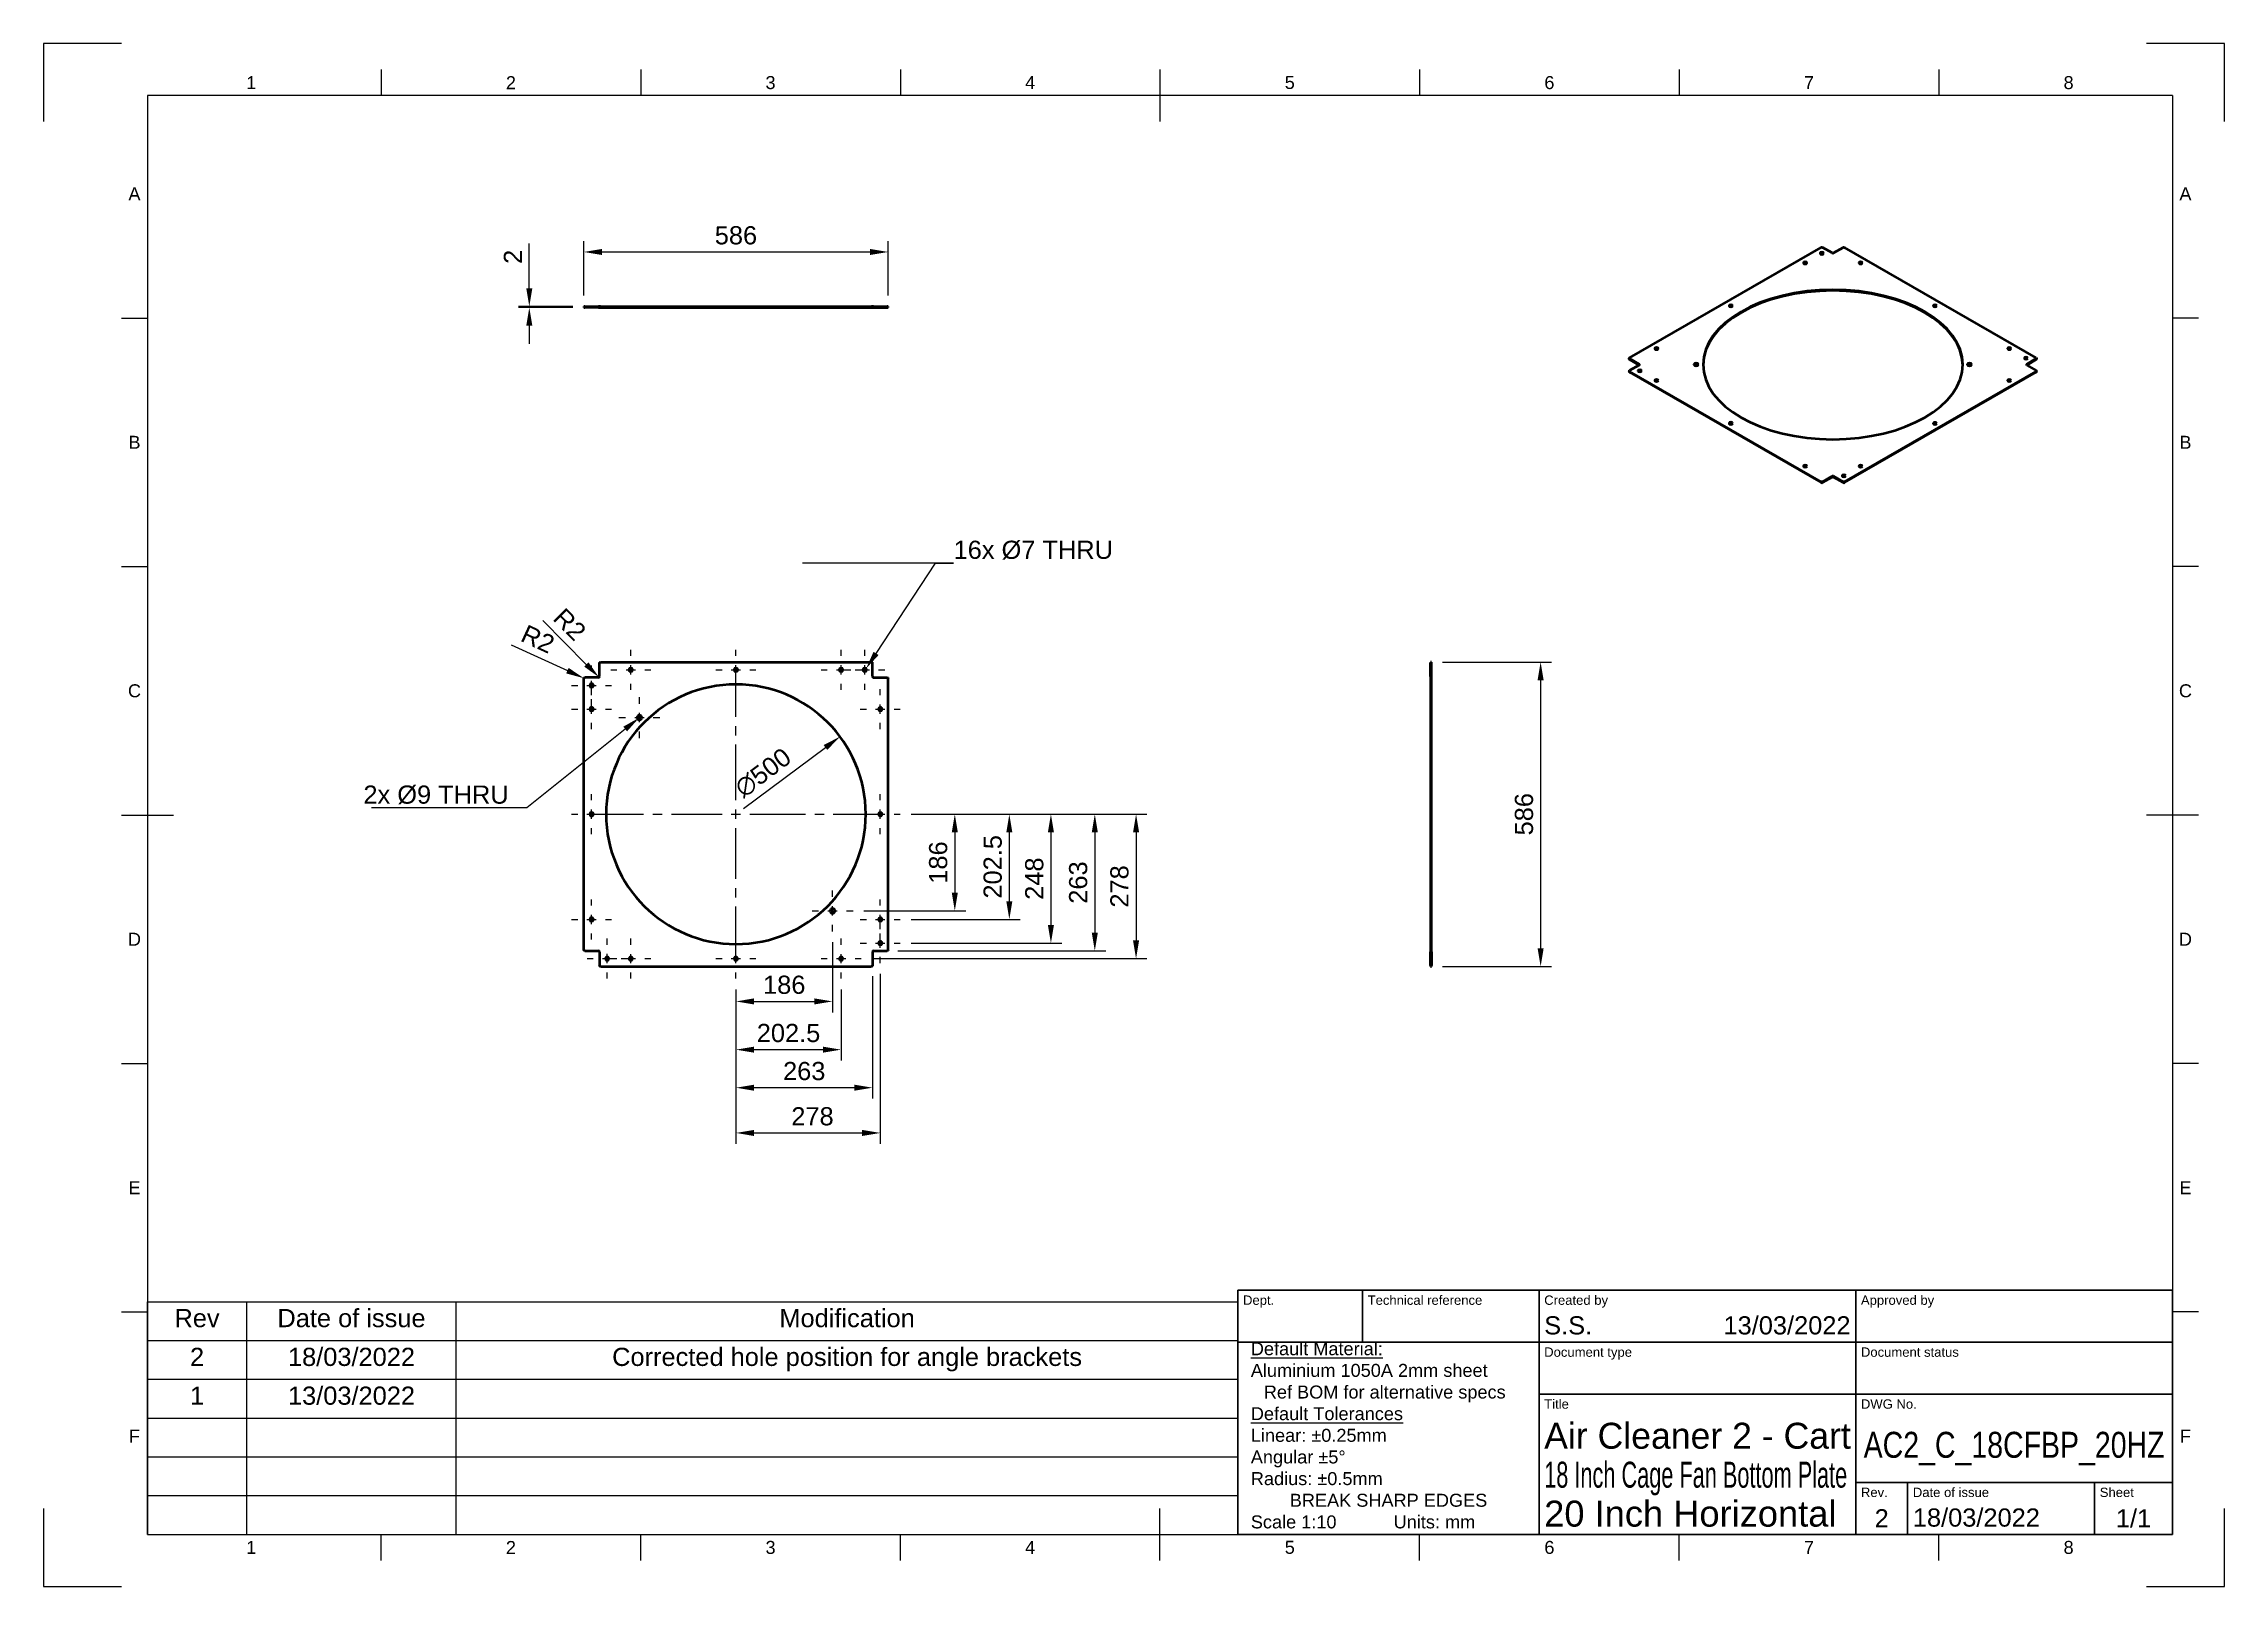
# Model space of a CAD drawing. Header units: millimetres. Extents: x 0 to 420, y 0 to 297.
import ezdxf
from ezdxf import colors
from ezdxf.entities.mleader import LeaderData, LeaderLine
from ezdxf.enums import TextEntityAlignment as Align
from ezdxf.math import Vec2, Vec3

# ---------------------------------------------------------------- set-up
doc = ezdxf.new("R2010")
doc.units = ezdxf.units.MM
doc.header["$LTSCALE"] = 0.75
doc.linetypes.add('CENTER2', pattern=[28.575, 19.05, -3.175, 3.175, -3.175])
for name, color, linetype, lineweight in [('Annotations', 7, 'Continuous', 25), ('BOM', 7, 'Continuous', 25), ('Border', 7, 'Continuous', 25), ('Center Lines', 7, 'CENTER2', 25), ('Dimensions', 7, 'Continuous', 25), ('TitleBlock', 7, 'Continuous', 35), ('Visible', 7, 'Continuous', 50), ('Visible Narrow', 7, 'Continuous', 25)]:
    doc.layers.add(name, color=color, linetype=linetype, lineweight=lineweight)
doc.styles.add('FusionTitle', font='arial.ttf')
doc.styles.get("Standard").update_dxf_attribs({"font": 'arial.ttf'})
doc.dimstyles.new('ISO-25', dxfattribs={"dimtxt": 3.5, "dimasz": 3.5, "dimexe": 2.1, "dimexo": 2.1, "dimgap": 1.4, "dimtad": 1, "dimzin": 12, "dimdsep": 46, "dimtxsty": 'Standard', "dimcen": 0, "dimclrd": 256, "dimclre": 256, "dimclrt": 256, "dimazin": 3, "dimtp": 0.1, "dimtm": 0.1, "dimtfac": 0.714286, "dimtmove": 0, "dimatfit": 3, "dimfxl": 1, "dimtzin": 12, "dimarcsym": 0})

msp = doc.modelspace()

# ---------------------------------------------------------------- texts
at = {"layer": 'Annotations', "insert": (230, 47), "char_height": 2.5, "attachment_point": 1}
msp.add_mtext_dynamic_manual_height_columns('\\pi-2.5,l5;{\\LDefault Material: ^J}Aluminium 1050A 2mm sheet\\P\\pi2.5,l2.5;Ref BOM for alternative specs\\P\\pi-2.5,l5;{\\LDefault Tolerances^J}Linear: ±0.25mm ^JAngular ±5° ^JRadius: ±0.5mm\\P\\pi0,l0;^IBREAK SHARP EDGES\\P\\pl2.5;Scale 1:10^I^IUnits: mm', width=58, gutter_width=17.5, heights=[0], dxfattribs=at)

# ---------------------------------------------------------------- blocks, each defined once
blk = doc.blocks.new('ISO_A3_SHEET')
at = {"layer": 'Border'}
for p, q in [((65, 292), (65, 287)), ((115, 292), (115, 287)), ((165, 292), (165, 287)), ((215, 292), (215, 282)), ((265, 292), (265, 287)), ((315, 292), (315, 287)), ((365, 292), (365, 287)), ((410, 287), (20, 287)), ((20, 287), (20, 10)), ((410, 287), (410, 10)), ((15, 244.16666), (20, 244.16666)), ((415, 244.16666), (410, 244.16666)), ((15, 196.33333), (20, 196.33333)), ((415, 196.33333), (410, 196.33333)), ((15, 148.5), (25, 148.5)), ((415, 148.5), (405, 148.5)), ((15, 100.66667), (20, 100.66667)), ((415, 100.66667), (410, 100.66667)), ((15, 52.83334), (20, 52.83334)), ((415, 52.83334), (410, 52.83334)), ((215, 5), (215, 15)), ((20, 10), (410, 10)), ((65, 5), (65, 10)), ((115, 5), (115, 10)), ((165, 5), (165, 10)), ((265, 5), (265, 10)), ((315, 5), (315, 10)), ((365, 5), (365, 10))]:
    blk.add_line(p, q, dxfattribs=at)
at = {"layer": 'Defpoints'}
for p, q in [((15, 297), (0, 297)), ((0, 297), (0, 282)), ((420, 297), (405, 297)), ((420, 282), (420, 297)), ((0, 15), (0, 0)), ((420, 0), (420, 15)), ((0, 0), (15, 0)), ((405, 0), (420, 0))]:
    blk.add_line(p, q, dxfattribs=at)
at = {"layer": 'Border', "style": 'FusionTitle'}
for s, p in [('1', (40, 289.5)), ('2', (90, 289.5)), ('3', (140, 289.5)), ('4', (190, 289.5)), ('5', (240, 289.5)), ('6', (290, 289.5)), ('7', (340, 289.5)), ('8', (390, 289.5)), ('A', (17.5, 268.08333)), ('A', (412.5, 268.08333)), ('B', (17.5, 220.25)), ('B', (412.5, 220.25)), ('C', (17.5, 172.41667)), ('C', (412.5, 172.41667)), ('D', (17.5, 124.58334)), ('D', (412.5, 124.58334)), ('E', (17.5, 76.75001)), ('E', (412.5, 76.75001)), ('F', (17.5, 28.91668)), ('F', (412.5, 28.91668)), ('1', (40, 7.5)), ('2', (90, 7.5)), ('3', (140, 7.5)), ('4', (190, 7.5)), ('5', (240, 7.5)), ('6', (290, 7.5)), ('7', (340, 7.5)), ('8', (390, 7.5))]:
    blk.add_text(s, height=2.5, dxfattribs=at).set_placement(p, align=Align.MIDDLE)
blk = doc.blocks.new('ISO_TITLEBLOCK')
at = {"layer": 'TitleBlock'}
for p, q in [((0, 47), (-180, 47)), ((-180, 47), (-180, 0)), ((-156, 37), (-156, 47)), ((-122, 0), (-122, 47)), ((-61, 0), (-61, 47)), ((0, 0), (0, 47)), ((-180, 37), (0, 37)), ((-122, 27), (0, 27)), ((-61, 10), (0, 10)), ((-51, 0), (-51, 10)), ((-15, 0), (-15, 10)), ((-180, 0), (0, 0))]:
    blk.add_line(p, q, dxfattribs=at)
at = {"layer": 'TitleBlock', "style": 'FusionTitle'}
for s, p in [('Dept.', (-179, 46)), ('Technical reference', (-155, 46)), ('Created by', (-121, 46)), ('Approved by', (-60, 46)), ('Document type', (-121, 36)), ('Document status', (-60, 36)), ('Title', (-121, 26)), ('DWG No.', (-60, 26)), ('Rev.', (-60, 9)), ('Date of issue', (-50, 9)), ('Sheet', (-14, 9))]:
    blk.add_text(s, height=1.8, dxfattribs=at).set_placement(p, align=Align.TOP_LEFT)
for tag, height, p in [('DEPT', 3.5, (-179, 42)), ('TECHNICAL_REFERENCE', 3.5, (-155, 42)), ('CREATED_BY', 3.5, (-121, 42)), ('APPROVED_BY', 3.5, (-60, 42)), ('DOCUMENT_TYPE', 3.5, (-121, 32)), ('DOCUMENT_STATUS', 3.5, (-60, 32)), ('TITLE_1', 5, (-121, 21.5)), ('TITLE_2', 5, (-121, 14)), ('TITLE_3', 5, (-121, 6.5)), ('DATE_OF_ISSUE', 3.5, (-50, 5))]:
    blk.add_attdef(tag, text='', height=height, dxfattribs=at).set_placement(p, align=Align.TOP_LEFT)
for tag, p in [('CREATED_DATE', (-62, 42)), ('APPROVED_DATE', (-0.99, 42))]:
    blk.add_attdef(tag, text='', height=3.5, dxfattribs=at).set_placement(p, align=Align.TOP_RIGHT)
for tag, height, p in [('DRAWING_NUMBER', 5, (-30.5, 19.75)), ('REV', 3.5, (-56, 4.85)), ('SHEET', 3.5, (-7.5, 4.85))]:
    blk.add_attdef(tag, text='', height=height, dxfattribs=at).set_placement(p, align=Align.TOP_CENTER)
blk = doc.blocks.new('*D42')
at = {"layer": 'Defpoints', "color": 0, "transparency": 16777216}
for p in [(153.382136, 163.587966), (113.293736, 133.706196)]:
    blk.add_point(p, dxfattribs=at)
at = {"layer": 'Dimensions', "lineweight": -2, "transparency": 16777216}
blk.add_line((134.780559, 149.722407), (150.575948, 161.496242), dxfattribs=at)
at = {"layer": 'Dimensions', "transparency": 16777216}
blk.add_solid([(150.227327, 161.96394), (150.924569, 161.028544), (153.382136, 163.587966)], dxfattribs=at)
at = {"layer": 'Dimensions', "transparency": 16777216, "insert": (138.561655, 156.637884), "char_height": 3.5, "attachment_point": 5, "rotation": 36.70071438}
blk.add_mtext('∅500', dxfattribs=at)
blk = doc.blocks.new('*U8')
at = {"layer": 'Center Lines', "color": 0, "ltscale": 0.75, "transparency": 16777216}
for p, q in [((0, 2.678906), (0, 28.5)), ((-28.5, 0), (-2.678906, 0)), ((2.678906, 0), (28.5, 0)), ((0, -28.5), (0, -2.678906))]:
    blk.add_line(p, q, dxfattribs=at)
at = {"layer": 'Center Lines', "color": 0, "linetype": 'Continuous', "ltscale": 0.75, "transparency": 16777216}
for p, q in [((-0.892969, 0), (0.892969, 0)), ((0, -0.892969), (0, 0.892969))]:
    blk.add_line(p, q, dxfattribs=at)
blk = doc.blocks.new('*U9')
at = {"layer": 'Center Lines', "color": 0, "ltscale": 0.75, "transparency": 16777216}
for p, q in [((-3.85, 0), (-2.678906, 0)), ((0, 2.678906), (0, 3.85)), ((2.678906, 0), (3.85, 0)), ((0, -3.85), (0, -2.678906))]:
    blk.add_line(p, q, dxfattribs=at)
at = {"layer": 'Center Lines', "color": 0, "linetype": 'Continuous', "ltscale": 0.75, "transparency": 16777216}
for p, q in [((-0.892969, 0), (0.892969, 0)), ((0, -0.892969), (0, 0.892969))]:
    blk.add_line(p, q, dxfattribs=at)
blk = doc.blocks.new('*U10')
at = {"layer": 'Center Lines', "color": 0, "ltscale": 0.75, "transparency": 16777216}
for p, q in [((-3.85, 0), (-2.678906, 0)), ((0, 2.678906), (0, 3.85)), ((2.678906, 0), (3.85, 0)), ((0, -3.85), (0, -2.678906))]:
    blk.add_line(p, q, dxfattribs=at)
at = {"layer": 'Center Lines', "color": 0, "linetype": 'Continuous', "ltscale": 0.75, "transparency": 16777216}
for p, q in [((-0.892969, 0), (0.892969, 0)), ((0, -0.892969), (0, 0.892969))]:
    blk.add_line(p, q, dxfattribs=at)
blk = doc.blocks.new('*U11')
at = {"layer": 'Center Lines', "color": 0, "ltscale": 0.75, "transparency": 16777216}
for p, q in [((-3.85, 0), (-2.678906, 0)), ((0, 2.678906), (0, 3.85)), ((2.678906, 0), (3.85, 0)), ((0, -3.85), (0, -2.678906))]:
    blk.add_line(p, q, dxfattribs=at)
at = {"layer": 'Center Lines', "color": 0, "linetype": 'Continuous', "ltscale": 0.75, "transparency": 16777216}
for p, q in [((-0.892969, 0), (0.892969, 0)), ((0, -0.892969), (0, 0.892969))]:
    blk.add_line(p, q, dxfattribs=at)
blk = doc.blocks.new('*U12')
at = {"layer": 'Center Lines', "color": 0, "ltscale": 0.75, "transparency": 16777216}
for p, q in [((-3.85, 0), (-2.678906, 0)), ((0, 2.678906), (0, 3.85)), ((2.678906, 0), (3.85, 0)), ((0, -3.85), (0, -2.678906))]:
    blk.add_line(p, q, dxfattribs=at)
at = {"layer": 'Center Lines', "color": 0, "linetype": 'Continuous', "ltscale": 0.75, "transparency": 16777216}
for p, q in [((-0.892969, 0), (0.892969, 0)), ((0, -0.892969), (0, 0.892969))]:
    blk.add_line(p, q, dxfattribs=at)
blk = doc.blocks.new('*U13')
at = {"layer": 'Center Lines', "color": 0, "ltscale": 0.75, "transparency": 16777216}
for p, q in [((-3.85, 0), (-2.678906, 0)), ((0, 2.678906), (0, 3.85)), ((2.678906, 0), (3.85, 0)), ((0, -3.85), (0, -2.678906))]:
    blk.add_line(p, q, dxfattribs=at)
at = {"layer": 'Center Lines', "color": 0, "linetype": 'Continuous', "ltscale": 0.75, "transparency": 16777216}
for p, q in [((-0.892969, 0), (0.892969, 0)), ((0, -0.892969), (0, 0.892969))]:
    blk.add_line(p, q, dxfattribs=at)
blk = doc.blocks.new('*U14')
at = {"layer": 'Center Lines', "color": 0, "ltscale": 0.75, "transparency": 16777216}
for p, q in [((-3.85, 0), (-2.678906, 0)), ((0, 2.678906), (0, 3.85)), ((2.678906, 0), (3.85, 0)), ((0, -3.85), (0, -2.678906))]:
    blk.add_line(p, q, dxfattribs=at)
at = {"layer": 'Center Lines', "color": 0, "linetype": 'Continuous', "ltscale": 0.75, "transparency": 16777216}
for p, q in [((-0.892969, 0), (0.892969, 0)), ((0, -0.892969), (0, 0.892969))]:
    blk.add_line(p, q, dxfattribs=at)
blk = doc.blocks.new('*U15')
at = {"layer": 'Center Lines', "color": 0, "ltscale": 0.75, "transparency": 16777216}
for p, q in [((-3.85, 0), (-2.678906, 0)), ((0, 2.678906), (0, 3.85)), ((2.678906, 0), (3.85, 0)), ((0, -3.85), (0, -2.678906))]:
    blk.add_line(p, q, dxfattribs=at)
at = {"layer": 'Center Lines', "color": 0, "linetype": 'Continuous', "ltscale": 0.75, "transparency": 16777216}
for p, q in [((-0.892969, 0), (0.892969, 0)), ((0, -0.892969), (0, 0.892969))]:
    blk.add_line(p, q, dxfattribs=at)
blk = doc.blocks.new('*U16')
at = {"layer": 'Center Lines', "color": 0, "ltscale": 0.75, "transparency": 16777216}
for p, q in [((-3.85, 0), (-2.678906, 0)), ((0, 2.678906), (0, 3.85)), ((2.678906, 0), (3.85, 0)), ((0, -3.85), (0, -2.678906))]:
    blk.add_line(p, q, dxfattribs=at)
at = {"layer": 'Center Lines', "color": 0, "linetype": 'Continuous', "ltscale": 0.75, "transparency": 16777216}
for p, q in [((-0.892969, 0), (0.892969, 0)), ((0, -0.892969), (0, 0.892969))]:
    blk.add_line(p, q, dxfattribs=at)
blk = doc.blocks.new('*U17')
at = {"layer": 'Center Lines', "color": 0, "ltscale": 0.75, "transparency": 16777216}
for p, q in [((-3.85, 0), (-2.678906, 0)), ((0, 2.678906), (0, 3.85)), ((2.678906, 0), (3.85, 0)), ((0, -3.85), (0, -2.678906))]:
    blk.add_line(p, q, dxfattribs=at)
at = {"layer": 'Center Lines', "color": 0, "linetype": 'Continuous', "ltscale": 0.75, "transparency": 16777216}
for p, q in [((-0.892969, 0), (0.892969, 0)), ((0, -0.892969), (0, 0.892969))]:
    blk.add_line(p, q, dxfattribs=at)
blk = doc.blocks.new('*U18')
at = {"layer": 'Center Lines', "color": 0, "ltscale": 0.75, "transparency": 16777216}
for p, q in [((-3.849992, 0), (-2.678906, 0)), ((0, 2.678906), (0, 3.849992)), ((2.678906, 0), (3.849992, 0)), ((0, -3.849992), (0, -2.678906))]:
    blk.add_line(p, q, dxfattribs=at)
at = {"layer": 'Center Lines', "color": 0, "linetype": 'Continuous', "ltscale": 0.75, "transparency": 16777216}
for p, q in [((-0.892969, 0), (0.892969, 0)), ((0, -0.892969), (0, 0.892969))]:
    blk.add_line(p, q, dxfattribs=at)
blk = doc.blocks.new('*U19')
at = {"layer": 'Center Lines', "color": 0, "ltscale": 0.75, "transparency": 16777216}
for p, q in [((-3.85, 0), (-2.678906, 0)), ((0, 2.678906), (0, 3.85)), ((2.678906, 0), (3.85, 0)), ((0, -3.85), (0, -2.678906))]:
    blk.add_line(p, q, dxfattribs=at)
at = {"layer": 'Center Lines', "color": 0, "linetype": 'Continuous', "ltscale": 0.75, "transparency": 16777216}
for p, q in [((-0.892969, 0), (0.892969, 0)), ((0, -0.892969), (0, 0.892969))]:
    blk.add_line(p, q, dxfattribs=at)
blk = doc.blocks.new('*U20')
at = {"layer": 'Center Lines', "color": 0, "ltscale": 0.75, "transparency": 16777216}
for p, q in [((-3.85, 0), (-2.678906, 0)), ((0, 2.678906), (0, 3.85)), ((2.678906, 0), (3.85, 0)), ((0, -3.85), (0, -2.678906))]:
    blk.add_line(p, q, dxfattribs=at)
at = {"layer": 'Center Lines', "color": 0, "linetype": 'Continuous', "ltscale": 0.75, "transparency": 16777216}
for p, q in [((-0.892969, 0), (0.892969, 0)), ((0, -0.892969), (0, 0.892969))]:
    blk.add_line(p, q, dxfattribs=at)
blk = doc.blocks.new('*U21')
at = {"layer": 'Center Lines', "color": 0, "ltscale": 0.75, "transparency": 16777216}
for p, q in [((-3.85, 0), (-2.678906, 0)), ((0, 2.678906), (0, 3.85)), ((2.678906, 0), (3.85, 0)), ((0, -3.85), (0, -2.678906))]:
    blk.add_line(p, q, dxfattribs=at)
at = {"layer": 'Center Lines', "color": 0, "linetype": 'Continuous', "ltscale": 0.75, "transparency": 16777216}
for p, q in [((-0.892969, 0), (0.892969, 0)), ((0, -0.892969), (0, 0.892969))]:
    blk.add_line(p, q, dxfattribs=at)
blk = doc.blocks.new('*U22')
at = {"layer": 'Center Lines', "color": 0, "ltscale": 0.75, "transparency": 16777216}
for p, q in [((-3.849994, 0), (-2.678906, 0)), ((0, 2.678906), (0, 3.849994)), ((2.678906, 0), (3.849994, 0)), ((0, -3.849994), (0, -2.678906))]:
    blk.add_line(p, q, dxfattribs=at)
at = {"layer": 'Center Lines', "color": 0, "linetype": 'Continuous', "ltscale": 0.75, "transparency": 16777216}
for p, q in [((-0.892969, 0), (0.892969, 0)), ((0, -0.892969), (0, 0.892969))]:
    blk.add_line(p, q, dxfattribs=at)
blk = doc.blocks.new('*U23')
at = {"layer": 'Center Lines', "color": 0, "ltscale": 0.75, "transparency": 16777216}
for p, q in [((-3.849995, 0), (-2.678906, 0)), ((0, 2.678906), (0, 3.849995)), ((2.678906, 0), (3.849995, 0)), ((0, -3.849995), (0, -2.678906))]:
    blk.add_line(p, q, dxfattribs=at)
at = {"layer": 'Center Lines', "color": 0, "linetype": 'Continuous', "ltscale": 0.75, "transparency": 16777216}
for p, q in [((-0.892969, 0), (0.892969, 0)), ((0, -0.892969), (0, 0.892969))]:
    blk.add_line(p, q, dxfattribs=at)
blk = doc.blocks.new('*U24')
at = {"layer": 'Center Lines', "color": 0, "ltscale": 0.75, "transparency": 16777216}
for p, q in [((-3.849993, 0), (-2.678906, 0)), ((0, 2.678906), (0, 3.849993)), ((2.678906, 0), (3.849993, 0)), ((0, -3.849993), (0, -2.678906))]:
    blk.add_line(p, q, dxfattribs=at)
at = {"layer": 'Center Lines', "color": 0, "linetype": 'Continuous', "ltscale": 0.75, "transparency": 16777216}
for p, q in [((-0.892969, 0), (0.892969, 0)), ((0, -0.892969), (0, 0.892969))]:
    blk.add_line(p, q, dxfattribs=at)
blk = doc.blocks.new('*D43')
at = {"layer": 'Defpoints', "color": 0, "transparency": 16777216}
for p in [(161.137405, 119.997287), (133.337942, 116.99726), (161.137405, 87.287321)]:
    blk.add_point(p, dxfattribs=at)
at = {"layer": 'Dimensions', "lineweight": -2, "transparency": 16777216}
for p, q in [((161.137405, 117.897287), (161.137405, 85.187321)), ((133.337942, 114.89726), (133.337942, 85.187321)), ((136.837942, 87.287321), (157.637405, 87.287321))]:
    blk.add_line(p, q, dxfattribs=at)
at = {"layer": 'Dimensions', "transparency": 16777216}
for points in [[(136.837942, 87.870654), (136.837942, 86.703988), (133.337942, 87.287321)], [(157.637405, 87.870654), (157.637405, 86.703988), (161.137405, 87.287321)]]:
    blk.add_solid(points, dxfattribs=at)
at = {"layer": 'Dimensions', "transparency": 16777216, "insert": (148.07817, 90.474326), "char_height": 3.5, "attachment_point": 5}
blk.add_mtext('278', dxfattribs=at)
blk = doc.blocks.new('*U26')
at = {"layer": 'Center Lines', "color": 0, "ltscale": 0.75, "transparency": 16777216}
for p, q in [((-3.95, 0), (-2.678906, 0)), ((0, 2.678906), (0, 3.95)), ((2.678906, 0), (3.95, 0)), ((0, -3.95), (0, -2.678906))]:
    blk.add_line(p, q, dxfattribs=at)
at = {"layer": 'Center Lines', "color": 0, "linetype": 'Continuous', "ltscale": 0.75, "transparency": 16777216}
for p, q in [((-0.892969, 0), (0.892969, 0)), ((0, -0.892969), (0, 0.892969))]:
    blk.add_line(p, q, dxfattribs=at)
blk = doc.blocks.new('*U27')
at = {"layer": 'Center Lines', "color": 0, "ltscale": 0.75, "transparency": 16777216}
for p, q in [((-3.95, 0), (-2.678906, 0)), ((0, 2.678906), (0, 3.95)), ((2.678906, 0), (3.95, 0)), ((0, -3.95), (0, -2.678906))]:
    blk.add_line(p, q, dxfattribs=at)
at = {"layer": 'Center Lines', "color": 0, "linetype": 'Continuous', "ltscale": 0.75, "transparency": 16777216}
for p, q in [((-0.892969, 0), (0.892969, 0)), ((0, -0.892969), (0, 0.892969))]:
    blk.add_line(p, q, dxfattribs=at)
blk = doc.blocks.new('*D44')
at = {"layer": 'Defpoints', "color": 0, "transparency": 16777216}
for p in [(151.93753, 126.096857), (133.337942, 116.99726), (151.93753, 112.610117)]:
    blk.add_point(p, dxfattribs=at)
at = {"layer": 'Dimensions', "lineweight": -2, "transparency": 16777216}
for p, q in [((151.93753, 123.996857), (151.93753, 110.510117)), ((133.337942, 114.89726), (133.337942, 110.510117)), ((136.837942, 112.610117), (148.43753, 112.610117))]:
    blk.add_line(p, q, dxfattribs=at)
at = {"layer": 'Dimensions', "transparency": 16777216}
for points in [[(136.837942, 113.193451), (136.837942, 112.026784), (133.337942, 112.610117)], [(148.43753, 113.193451), (148.43753, 112.026784), (151.93753, 112.610117)]]:
    blk.add_solid(points, dxfattribs=at)
at = {"layer": 'Dimensions', "transparency": 16777216, "insert": (142.637736, 115.797123), "char_height": 3.5, "attachment_point": 5}
blk.add_mtext('186', dxfattribs=at)
blk = doc.blocks.new('*D45')
at = {"layer": 'Defpoints', "color": 0, "transparency": 16777216}
for p in [(164.987936, 148.647081), (155.88753, 130.046857), (175.487936, 130.046857)]:
    blk.add_point(p, dxfattribs=at)
at = {"layer": 'Dimensions', "lineweight": -2, "transparency": 16777216}
for p, q in [((167.087936, 148.647081), (177.587936, 148.647081)), ((175.487936, 145.147081), (175.487936, 133.546857)), ((157.98753, 130.046857), (177.587936, 130.046857))]:
    blk.add_line(p, q, dxfattribs=at)
at = {"layer": 'Dimensions', "transparency": 16777216}
for points in [[(174.904603, 145.147081), (176.071269, 145.147081), (175.487936, 148.647081)], [(174.904603, 133.546857), (176.071269, 133.546857), (175.487936, 130.046857)]]:
    blk.add_solid(points, dxfattribs=at)
at = {"layer": 'Dimensions', "transparency": 16777216, "insert": (172.300931, 139.346969), "char_height": 3.5, "attachment_point": 5, "rotation": 90}
blk.add_mtext('186', dxfattribs=at)
blk = doc.blocks.new('*D46')
at = {"layer": 'Defpoints', "color": 0, "transparency": 16777216}
for p in [(164.987936, 148.647081), (164.987942, 128.397081), (185.987942, 128.397081)]:
    blk.add_point(p, dxfattribs=at)
at = {"layer": 'Dimensions', "lineweight": -2, "transparency": 16777216}
for p, q in [((167.087936, 148.647081), (188.087942, 148.647081)), ((185.987942, 145.147081), (185.987942, 131.897081)), ((167.087942, 128.397081), (188.087942, 128.397081))]:
    blk.add_line(p, q, dxfattribs=at)
at = {"layer": 'Dimensions', "transparency": 16777216}
for points in [[(185.404609, 145.147081), (186.571276, 145.147081), (185.987942, 148.647081)], [(185.404609, 131.897081), (186.571276, 131.897081), (185.987942, 128.397081)]]:
    blk.add_solid(points, dxfattribs=at)
at = {"layer": 'Dimensions', "transparency": 16777216, "insert": (182.800937, 138.522081), "char_height": 3.5, "attachment_point": 5, "rotation": 90}
blk.add_mtext('202.5', dxfattribs=at)
blk = doc.blocks.new('*D47')
at = {"layer": 'Defpoints', "color": 0, "transparency": 16777216}
for p in [(164.987936, 148.647081), (164.987405, 123.847287), (193.997511, 123.847287)]:
    blk.add_point(p, dxfattribs=at)
at = {"layer": 'Dimensions', "lineweight": -2, "transparency": 16777216}
for p, q in [((167.087936, 148.647081), (196.097511, 148.647081)), ((193.997511, 145.147081), (193.997511, 127.347287)), ((167.087405, 123.847287), (196.097511, 123.847287))]:
    blk.add_line(p, q, dxfattribs=at)
at = {"layer": 'Dimensions', "transparency": 16777216}
for points in [[(193.414177, 145.147081), (194.580844, 145.147081), (193.997511, 148.647081)], [(193.414177, 127.347287), (194.580844, 127.347287), (193.997511, 123.847287)]]:
    blk.add_solid(points, dxfattribs=at)
at = {"layer": 'Dimensions', "transparency": 16777216, "insert": (190.810505, 136.247184), "char_height": 3.5, "attachment_point": 5, "rotation": 90}
blk.add_mtext('248', dxfattribs=at)
blk = doc.blocks.new('*D48')
at = {"layer": 'Defpoints', "color": 0, "transparency": 16777216}
for p in [(164.987936, 148.647081), (157.437942, 120.847251), (210.399892, 120.847251)]:
    blk.add_point(p, dxfattribs=at)
at = {"layer": 'Dimensions', "lineweight": -2, "transparency": 16777216}
for p, q in [((167.087936, 148.647081), (212.499892, 148.647081)), ((210.399892, 145.147081), (210.399892, 124.347251)), ((159.537942, 120.847251), (212.499892, 120.847251))]:
    blk.add_line(p, q, dxfattribs=at)
at = {"layer": 'Dimensions', "transparency": 16777216}
for points in [[(209.816558, 145.147081), (210.983225, 145.147081), (210.399892, 148.647081)], [(209.816558, 124.347251), (210.983225, 124.347251), (210.399892, 120.847251)]]:
    blk.add_solid(points, dxfattribs=at)
at = {"layer": 'Dimensions', "transparency": 16777216, "insert": (207.212886, 134.747166), "char_height": 3.5, "attachment_point": 5, "rotation": 90}
blk.add_mtext('278', dxfattribs=at)
blk = doc.blocks.new('*D49')
at = {"layer": 'Defpoints', "color": 0, "transparency": 16777216}
for p in [(159.637936, 119.547081), (133.337942, 116.99726), (133.337942, 95.99726)]:
    blk.add_point(p, dxfattribs=at)
at = {"layer": 'Dimensions', "lineweight": -2, "transparency": 16777216}
for p, q in [((133.337942, 114.89726), (133.337942, 93.89726)), ((159.637936, 117.447081), (159.637936, 93.89726)), ((156.137936, 95.99726), (136.837942, 95.99726))]:
    blk.add_line(p, q, dxfattribs=at)
at = {"layer": 'Dimensions', "transparency": 16777216}
for points in [[(136.837942, 96.580593), (136.837942, 95.413926), (133.337942, 95.99726)], [(156.137936, 96.580593), (156.137936, 95.413926), (159.637936, 95.99726)]]:
    blk.add_solid(points, dxfattribs=at)
at = {"layer": 'Dimensions', "transparency": 16777216, "insert": (146.487939, 99.185459), "char_height": 3.5, "attachment_point": 5}
blk.add_mtext('263', dxfattribs=at)
blk = doc.blocks.new('*D50')
at = {"layer": 'Defpoints', "color": 0, "transparency": 16777216}
for p in [(164.987936, 148.647081), (162.437936, 122.347081), (202.452364, 122.347081)]:
    blk.add_point(p, dxfattribs=at)
at = {"layer": 'Dimensions', "lineweight": -2, "transparency": 16777216}
for p, q in [((167.087936, 148.647081), (204.552364, 148.647081)), ((202.452364, 145.147081), (202.452364, 125.847081)), ((164.537936, 122.347081), (204.552364, 122.347081))]:
    blk.add_line(p, q, dxfattribs=at)
at = {"layer": 'Dimensions', "transparency": 16777216}
for points in [[(201.869031, 145.147081), (203.035697, 145.147081), (202.452364, 148.647081)], [(201.869031, 125.847081), (203.035697, 125.847081), (202.452364, 122.347081)]]:
    blk.add_solid(points, dxfattribs=at)
at = {"layer": 'Dimensions', "transparency": 16777216, "insert": (199.264165, 135.497081), "char_height": 3.5, "attachment_point": 5, "rotation": 90}
blk.add_mtext('263', dxfattribs=at)
blk = doc.blocks.new('*D51')
at = {"layer": 'Defpoints', "color": 0, "transparency": 16777216}
for p in [(267.312696, 177.947081), (267.312696, 119.347081), (288.312696, 119.347081)]:
    blk.add_point(p, dxfattribs=at)
at = {"layer": 'Dimensions', "lineweight": -2, "transparency": 16777216}
for p, q in [((269.412696, 177.947081), (290.412696, 177.947081)), ((288.312696, 174.447081), (288.312696, 122.847081)), ((269.412696, 119.347081), (290.412696, 119.347081))]:
    blk.add_line(p, q, dxfattribs=at)
at = {"layer": 'Dimensions', "transparency": 16777216}
for points in [[(287.729363, 174.447081), (288.89603, 174.447081), (288.312696, 177.947081)], [(287.729363, 122.847081), (288.89603, 122.847081), (288.312696, 119.347081)]]:
    blk.add_solid(points, dxfattribs=at)
at = {"layer": 'Dimensions', "transparency": 16777216, "insert": (285.125691, 148.647081), "char_height": 3.5, "attachment_point": 5, "rotation": 90}
blk.add_mtext('586', dxfattribs=at)
blk = doc.blocks.new('*D52')
at = {"layer": 'Defpoints', "color": 0, "transparency": 16777216}
for p in [(162.637936, 256.892294), (104.037936, 246.392294), (162.637936, 246.392294)]:
    blk.add_point(p, dxfattribs=at)
at = {"layer": 'Dimensions', "lineweight": -2, "transparency": 16777216}
for p, q in [((104.037936, 248.492294), (104.037936, 258.992294)), ((107.537936, 256.892294), (159.137936, 256.892294)), ((162.637936, 248.492294), (162.637936, 258.992294))]:
    blk.add_line(p, q, dxfattribs=at)
at = {"layer": 'Dimensions', "transparency": 16777216}
for points in [[(107.537936, 257.475627), (107.537936, 256.308961), (104.037936, 256.892294)], [(159.137936, 257.475627), (159.137936, 256.308961), (162.637936, 256.892294)]]:
    blk.add_solid(points, dxfattribs=at)
at = {"layer": 'Dimensions', "transparency": 16777216, "insert": (133.337936, 260.0793), "char_height": 3.5, "attachment_point": 5}
blk.add_mtext('586', dxfattribs=at)
blk = doc.blocks.new('*D53')
at = {"layer": 'Defpoints', "color": 0, "transparency": 16777216}
for p in [(93.537936, 246.392294), (104.037936, 246.392294), (104.037936, 246.192294)]:
    blk.add_point(p, dxfattribs=at)
at = {"layer": 'Dimensions', "lineweight": -2, "transparency": 16777216}
for p, q in [((93.537936, 249.892294), (93.537936, 258.510507)), ((101.937936, 246.392294), (91.437936, 246.392294)), ((101.937936, 246.192294), (91.437936, 246.192294)), ((93.537936, 246.192294), (93.537936, 246.392294)), ((93.537936, 242.692294), (93.537936, 239.192294))]:
    blk.add_line(p, q, dxfattribs=at)
at = {"layer": 'Dimensions', "transparency": 16777216}
for points in [[(92.954603, 249.892294), (94.12127, 249.892294), (93.537936, 246.392294)], [(92.954603, 242.692294), (94.12127, 242.692294), (93.537936, 246.192294)]]:
    blk.add_solid(points, dxfattribs=at)
at = {"layer": 'Dimensions', "transparency": 16777216, "insert": (90.380774, 255.951401), "char_height": 3.5, "attachment_point": 5, "rotation": 90}
blk.add_mtext('2', dxfattribs=at)
blk = doc.blocks.new('*T38')
at = {"layer": 'BOM', "color": 0, "linetype": 'ByBlock', "lineweight": -2, "transparency": 16777216}
for p, q in [((0, 44.8), (210, 44.8)), ((0, 0), (0, 44.8)), ((19.110502, 0), (19.110502, 44.8)), ((59.479503, 0), (59.479503, 44.8)), ((210, 0), (210, 44.8)), ((0, 37.333333), (210, 37.333333)), ((0, 29.866667), (210, 29.866667)), ((0, 22.4), (210, 22.4)), ((0, 14.933333), (210, 14.933333)), ((0, 7.466667), (210, 7.466667)), ((0, 0), (210, 0))]:
    blk.add_line(p, q, dxfattribs=at)
at = {"layer": 'BOM', "color": 0, "transparency": 16777216, "char_height": 3.5, "attachment_point": 2}
for s, insert, width in [('Rev', (9.555251, 43.4), 16.310502), ('Date of issue', (39.295002, 43.4), 37.569001), ('Modification', (134.739751, 43.4), 147.720497), ('2', (9.555251, 35.933333), 16.310502), ('18/03/2022', (39.295002, 35.933333), 37.569001), ('Corrected hole position for angle brackets', (134.739751, 35.933333), 147.720497), ('1', (9.555251, 28.466667), 16.310502), ('13/03/2022', (39.295002, 28.466667), 37.569001)]:
    blk.add_mtext(s, dxfattribs=dict(at, insert=insert, width=width))
blk = doc.blocks.new('*D54')
at = {"layer": 'Defpoints', "color": 0, "transparency": 16777216}
for p in [(106.697133, 175.289117), (106.837936, 175.147081)]:
    blk.add_point(p, dxfattribs=at)
at = {"layer": 'Dimensions', "lineweight": -2, "transparency": 16777216}
blk.add_line((96.131154, 185.94762), (104.514678, 177.490683), dxfattribs=at)
at = {"layer": 'Dimensions', "transparency": 16777216}
blk.add_solid([(104.928951, 177.90136), (104.100405, 177.080006), (106.97874, 175.005044)], dxfattribs=at)
at = {"layer": 'Dimensions', "transparency": 16777216, "insert": (101.333047, 185.184669), "char_height": 3.5, "attachment_point": 5, "rotation": 314.75022911}
blk.add_mtext('R2', dxfattribs=at)
blk = doc.blocks.new('*D55')
at = {"layer": 'Defpoints', "color": 0, "transparency": 16777216}
for p in [(104.056179, 174.830533), (104.237936, 174.747081)]:
    blk.add_point(p, dxfattribs=at)
at = {"layer": 'Dimensions', "lineweight": -2, "transparency": 16777216}
for p, q in [((90.053484, 181.259733), (100.875425, 176.290945)), ((104.237936, 174.747081), (104.056179, 174.830533))]:
    blk.add_line(p, q, dxfattribs=at)
at = {"layer": 'Dimensions', "transparency": 16777216}
blk.add_solid([(101.118827, 176.82107), (100.632023, 175.760819), (104.056179, 174.830533)], dxfattribs=at)
at = {"layer": 'Dimensions', "transparency": 16777216, "insert": (95.191437, 182.374733), "char_height": 3.5, "attachment_point": 5, "rotation": 335.33822394}
blk.add_mtext('R2', dxfattribs=at)
blk = doc.blocks.new('*D56')
at = {"layer": 'Defpoints', "color": 0, "transparency": 16777216}
for p in [(133.337942, 116.99726), (153.587942, 116.997251), (133.337937, 103.321833)]:
    blk.add_point(p, dxfattribs=at)
at = {"layer": 'Dimensions', "lineweight": -2, "transparency": 16777216}
for p, q in [((133.337941, 114.89726), (133.337936, 101.221833)), ((153.587941, 114.897251), (153.587936, 101.221825)), ((150.087937, 103.321826), (136.837937, 103.321832))]:
    blk.add_line(p, q, dxfattribs=at)
at = {"layer": 'Dimensions', "transparency": 16777216}
for points in [[(136.837937, 103.905165), (136.837936, 102.738498), (133.337937, 103.321833)], [(150.087937, 103.90516), (150.087936, 102.738493), (153.587937, 103.321825)]]:
    blk.add_solid(points, dxfattribs=at)
at = {"layer": 'Dimensions', "transparency": 16777216, "insert": (143.462938, 106.508834), "char_height": 3.5, "attachment_point": 5}
blk.add_mtext('202.5', dxfattribs=at)

# ---------------------------------------------------------------- dimensions: what is measured, and where the dimension line sits
at = {"layer": 'Dimensions'}
for p1, p2, distance, picture, middle in [((104.037936, 246.392294), (162.637936, 246.392294), 10.5, '*D52', (133.337936, 260.0793)), ((104.037936, 246.192294), (104.037936, 246.392294), 10.5, '*D53', (90.380774, 255.951401)), ((153.587942, 116.997251), (133.337942, 116.99726), 13.675427, '*D56', (143.462938, 106.508834))]:
    dim = msp.add_aligned_dim(p1=p1, p2=p2, distance=distance, dimstyle='ISO-25', override={"dimlfac": 10, "dimclrd": 256, "dimclre": 256}, dxfattribs=at)
    dim.commit()
    dim.dimension.update_dxf_attribs({"geometry": picture, "text_midpoint": middle})
dim = msp.add_radius_dim(center=(104.237936, 174.747081), mpoint=(104.056179, 174.830533), dimstyle='ISO-25', override={"dimlfac": 10, "dimse1": 1, "dimclrd": 256, "dimclre": 256}, dxfattribs=at)
dim.commit()
dim.dimension.update_dxf_attribs({"geometry": '*D55', "text_midpoint": (95.191437, 182.374733)})
dim = msp.add_radius_dim(center=(106.837936, 175.147081), mpoint=(106.697133, 175.289117), dimstyle='ISO-25', override={"dimlfac": 10, "dimse1": 1, "dimclrd": 256, "dimclre": 256}, dxfattribs=at)
dim.commit()
dim.dimension.update_dxf_attribs({"geometry": '*D54', "text_midpoint": (99.090885, 182.961971), "dimtype": 164})
for base, p1, p2, picture, middle in [((288.312696, 119.347081), (267.312696, 177.947081), (267.312696, 119.347081), '*D51', (285.125691, 148.647081)), ((175.487936, 130.046857), (164.987936, 148.647081), (155.88753, 130.046857), '*D45', (172.300931, 139.346969)), ((210.399892, 120.847251), (164.987936, 148.647081), (157.437942, 120.847251), '*D48', (207.212886, 134.747166)), ((202.452364, 122.347081), (164.987936, 148.647081), (162.437936, 122.347081), '*D50', (199.264165, 135.497081)), ((185.987942, 128.397081), (164.987936, 148.647081), (164.987942, 128.397081), '*D46', (182.800937, 138.522081))]:
    dim = msp.add_linear_dim(base=base, p1=p1, p2=p2, angle=90, dimstyle='ISO-25', override={"dimlfac": 10, "dimclrd": 256, "dimclre": 256}, dxfattribs=at)
    dim.commit()
    dim.dimension.update_dxf_attribs({"geometry": picture, "text_midpoint": middle})
dim = msp.add_diameter_dim_2p(p1=(113.293736, 133.706196), p2=(153.382136, 163.587966), dimstyle='ISO-25', override={"dimlfac": 10}, dxfattribs=at)
dim.commit()
dim.dimension.update_dxf_attribs({"geometry": '*D42', "text_midpoint": (140.524822, 154.004163), "dimtype": 163})
dim = msp.add_linear_dim(base=(193.997511, 123.847287), p1=(164.987936, 148.647081), p2=(164.987405, 123.847287), angle=90, dimstyle='ISO-25', override={"dimdec": 0, "dimlfac": 10, "dimtdec": 0}, dxfattribs=at)
dim.commit()
dim.dimension.update_dxf_attribs({"geometry": '*D47', "text_midpoint": (193.997511, 136.247184), "dimtype": 160})
for base, p2, override, picture, middle in [((151.93753, 112.610117), (151.93753, 126.096857), {"dimlfac": 10}, '*D44', (142.637736, 112.610117)), ((161.137405, 87.287321), (161.137405, 119.997287), {"dimdec": 0, "dimlfac": 10, "dimtdec": 0}, '*D43', (148.07817, 87.287321))]:
    dim = msp.add_linear_dim(base=base, p1=(133.337942, 116.99726), p2=p2, dimstyle='ISO-25', override=override, dxfattribs=at)
    dim.commit()
    dim.dimension.update_dxf_attribs({"geometry": picture, "text_midpoint": middle, "dimtype": 160})
dim = msp.add_linear_dim(base=(133.337942, 95.99726), p1=(159.637936, 119.547081), p2=(133.337942, 116.99726), dimstyle='ISO-25', override={"dimlfac": 10, "dimclrd": 256, "dimclre": 256}, dxfattribs=at)
dim.commit()
dim.dimension.update_dxf_attribs({"geometry": '*D49', "text_midpoint": (146.487939, 99.185459)})

# ---------------------------------------------------------------- linework, layer by layer
at = {"layer": 'Visible', "extrusion": (1e-16, 0.817547, 0.575862)}
for p, q in [((305.429451, 236.51576, -1.792312), (342.340425, 257.771376, -31.968772)), ((344.461745, 256.712668, -30.46573), (342.623267, 257.771376, -31.968772)), ((344.744588, 256.712668, -30.46573), (346.583065, 257.771376, -31.968772)), ((383.776882, 236.51576, -1.792312), (346.865908, 257.771376, -31.968772)), ((305.370872, 236.270812, -1.791866), (305.370872, 236.434321, -1.676693)), ((307.267928, 235.294173, -0.058032), (305.429451, 236.352882, -1.561075)), ((307.26738, 235.130979, -0.173653), (305.429451, 236.189372, -1.676247)), ((381.938404, 235.294173, -0.058032), (383.776882, 236.352882, -1.561075)), ((381.938952, 235.130979, -0.173653), (383.776882, 236.189372, -1.676247)), ((383.835461, 236.434321, -1.676693), (383.835461, 236.270812, -1.791866)), ((305.370872, 233.991147, 1.791866), (305.370872, 233.827637, 1.676693)), ((307.267928, 235.131295, 0.173205), (305.429451, 234.072586, 1.676247)), ((342.340425, 212.654091, 32.083945), (305.429451, 233.909708, 1.907484)), ((305.429451, 233.746198, 1.792312), (342.340425, 212.490582, 31.968772)), ((346.865908, 212.654091, 32.083945), (383.776882, 233.909708, 1.907484)), ((346.865908, 212.490582, 31.968772), (383.776882, 233.746198, 1.792312)), ((381.938404, 235.131295, 0.173205), (383.776882, 234.072586, 1.676247)), ((383.835461, 233.827637, 1.676693), (383.835461, 233.991147, 1.791866)), ((342.623267, 212.654091, 32.083945), (344.461745, 213.7128, 30.580903)), ((344.461745, 213.549291, 30.46573), (342.623267, 212.490582, 31.968772)), ((344.744588, 213.7128, 30.580903), (346.583065, 212.654091, 32.083945)), ((346.583065, 212.490582, 31.968772), (344.744588, 213.549291, 30.46573))]:
    msp.add_line(p, q, dxfattribs=at)
at = {"layer": 'Visible', "extrusion": (0, 1, 0)}
for p, q in [((104.037936, 246.392294, 26.1), (104.037936, 246.192294, 26.1)), ((104.237936, 246.392294, 26.3), (106.837936, 246.392294, 26.3)), ((106.837936, 246.192294, 26.3), (104.237936, 246.192294, 26.3)), ((107.037936, 246.392294, 29.1), (107.037936, 246.192294, 29.1)), ((107.237936, 246.392294, 29.3), (159.437936, 246.392294, 29.3)), ((107.237936, 246.192294, 29.3), (159.437936, 246.192294, 29.3)), ((159.637936, 246.192294, 29.1), (159.637936, 246.392294, 29.1)), ((159.837936, 246.392294, 26.3), (162.437936, 246.392294, 26.3)), ((159.837936, 246.192294, 26.3), (162.437936, 246.192294, 26.3)), ((162.637936, 246.192294, 26.1), (162.637936, 246.392294, 26.1))]:
    msp.add_line(p, q, dxfattribs=at)
at = {"layer": 'Visible'}
for p, q in [((107.037936, 175.147081, 0.1), (107.037936, 177.747081, 0.1)), ((107.237936, 177.947081, 0.1), (159.437936, 177.947081, 0.1)), ((159.637936, 175.147081, 0.1), (159.637936, 177.747081, 0.1)), ((104.037936, 122.547081, 0.1), (104.037936, 174.747081, 0.1)), ((106.837936, 174.947081, 0.1), (104.237936, 174.947081, 0.1)), ((159.837936, 174.947081, 0.1), (162.437936, 174.947081, 0.1)), ((162.637936, 122.547081, 0.1), (162.637936, 174.747081, 0.1)), ((104.237936, 122.347081, 0.1), (106.837936, 122.347081, 0.1)), ((107.037936, 122.147081, 0.1), (107.037936, 119.547081, 0.1)), ((159.637936, 122.147081, 0.1), (159.637936, 119.547081, 0.1)), ((159.837936, 122.347081, 0.1), (162.437936, 122.347081, 0.1)), ((107.237936, 119.347081, 0.1), (159.437936, 119.347081, 0.1))]:
    msp.add_line(p, q, dxfattribs=at)
at = {"layer": 'Visible', "extrusion": (1, 2.967e-13, 2.968e-13)}
for p, q in [((267.312696, 177.947081, 26.1), (267.112696, 177.947081, 26.1)), ((267.112696, 175.147081, 26.3), (267.112696, 177.747081, 26.3)), ((267.312696, 175.147081, 26.3), (267.312696, 177.747081, 26.3)), ((267.312696, 174.947081, 29.1), (267.112696, 174.947081, 29.1)), ((267.112696, 174.747081, 29.3), (267.112696, 122.547081, 29.3)), ((267.312696, 122.547081, 29.3), (267.312696, 174.747081, 29.3)), ((267.112696, 122.347081, 29.1), (267.312696, 122.347081, 29.1)), ((267.112696, 119.547081, 26.3), (267.112696, 122.147081, 26.3)), ((267.312696, 122.147081, 26.3), (267.312696, 119.547081, 26.3)), ((267.112696, 119.347081, 26.1), (267.312696, 119.347081, 26.1))]:
    msp.add_line(p, q, dxfattribs=at)
at = {"layer": 'Visible', "extrusion": (-1e-16, -0.817547, -0.575862)}
for centre, radius in [((342.482076, -172.596221, -192.330656), 0.35), ((339.264774, -169.379151, -192.330656), 0.35), ((349.941827, -169.379411, -192.330656), 0.35), ((344.603166, -135.402926, -192.330656), 25), ((324.945861, -155.060239, -192.330656), 0.349995), ((364.260739, -155.060498, -192.330656), 0.349994), ((310.626949, -140.741327, -192.330656), 0.35), ((378.579651, -140.741586, -192.330656), 0.35), ((381.796461, -137.524016, -192.330656), 0.35), ((307.409871, -133.281835, -192.330656), 0.35), ((310.62707, -130.064654, -192.330656), 0.35), ((378.579531, -130.064394, -192.330656), 0.35), ((324.945982, -115.745742, -192.330656), 0.349993), ((364.260618, -115.745482, -192.330656), 0.349992), ((339.264894, -101.426829, -192.330656), 0.35), ((349.941706, -101.42657, -192.330656), 0.35), ((346.724256, -98.209631, -192.330656), 0.35)]:
    msp.add_circle(centre, radius, dxfattribs=at)
at = {"layer": 'Visible', "extrusion": (1.9e-15, -0.817547, -0.575862)}
msp.add_circle((318.298924, -135.403371, -192.330656), 0.45, dxfattribs=at)
at = {"layer": 'Visible', "extrusion": (-1e-15, -0.817547, -0.575862)}
msp.add_circle((370.907409, -135.40248, -192.330656), 0.45, dxfattribs=at)
at = {"layer": 'Visible', "extrusion": (0, 0, -1)}
for centre, radius in [((-113.087942, 176.446714, -0.1), 0.35), ((-133.337942, 176.446714, -0.1), 0.349995), ((-153.587942, 176.446714, -0.1), 0.35), ((-158.13773, 176.446549, -0.1), 0.35), ((-105.538468, 173.446874, -0.1), 0.35), ((-133.337936, 148.647081, -0.1), 25), ((-105.53848, 168.897081, -0.1), 0.35), ((-161.137942, 168.897081, -0.1), 0.35), ((-105.53848, 148.647081, -0.1), 0.349993), ((-161.137942, 148.647081, -0.1), 0.349994), ((-105.53848, 128.397081, -0.1), 0.35), ((-161.137942, 128.397081, -0.1), 0.35), ((-161.137405, 123.847287, -0.1), 0.35), ((-108.538142, 120.847612, -0.1), 0.35), ((-113.087942, 120.847251, -0.1), 0.35), ((-133.337942, 120.847251, -0.1), 0.349992), ((-153.587942, 120.847251, -0.1), 0.35)]:
    msp.add_circle(centre, radius, dxfattribs=at)
at = {"layer": 'Visible', "extrusion": (2.8e-15, 0, -1)}
msp.add_circle((-114.738343, 167.247304, -0.1), 0.45, dxfattribs=at)
at = {"layer": 'Visible', "extrusion": (-1.3e-15, 0, -1)}
msp.add_circle((-151.93753, 130.046857, -0.1), 0.45, dxfattribs=at)
at = {"layer": 'Visible', "extrusion": (1e-16, 0.817547, 0.575862)}
for centre, radius, start, end in [((-342.482076, -172.596221, 192.130656), 0.35, 203.930407, 336.069593), ((-344.603166, -172.879585, 192.330656), 0.2, 45, 135), ((-344.603166, -135.402926, 192.130656), 25, 180.325372, 359.674628), ((-305.570872, -137.524246, 192.130656), 0.2, 0, 45), ((-307.126507, -135.402926, 192.330656), 0.2, 135, 225), ((-318.298924, -135.403371, 192.130656), 0.45, 198.390243, 341.609757), ((-370.907409, -135.40248, 192.130656), 0.45, 198.390243, 341.609757), ((-381.796461, -137.524016, 192.130656), 0.35, 203.930407, 336.069593), ((-382.079826, -135.402926, 192.330656), 0.2, 315, 45), ((-383.635461, -137.524246, 192.130656), 0.2, 135, 180), ((-305.570872, -133.281605, 192.130656), 0.2, 0, 45), ((-307.409871, -133.281835, 192.130656), 0.35, 203.930407, 336.069593), ((-383.635461, -133.281605, 192.130656), 0.2, 135, 180), ((-342.481846, -96.370631, 192.130656), 0.2, 45, 135), ((-344.603166, -97.926266, 192.330656), 0.2, 225, 315), ((-346.724256, -98.209631, 192.130656), 0.35, 203.930407, 336.069593), ((-346.724487, -96.370631, 192.130656), 0.2, 45, 135)]:
    msp.add_arc(centre, radius, start, end, dxfattribs=at)
at = {"layer": 'Visible', "extrusion": (-1e-16, -0.817547, -0.575862)}
for centre, radius, start, end in [((342.481846, -174.43522, -192.330656), 0.2, 225, 315), ((346.724487, -174.43522, -192.330656), 0.2, 225, 315), ((339.264774, -169.379151, -192.130656), 0.35, 203.930407, 336.069593), ((349.941827, -169.379411, -192.130656), 0.35, 203.930407, 336.069593), ((324.945861, -155.060239, -192.130656), 0.349995, 203.930796, 336.069204), ((364.260739, -155.060498, -192.130656), 0.349994, 203.930859, 336.069141), ((305.570872, -137.524246, -192.330656), 0.2, 135, 225), ((310.626949, -140.741327, -192.130656), 0.35, 203.930407, 336.069593), ((378.579651, -140.741586, -192.130656), 0.35, 203.930407, 336.069593), ((383.635461, -137.524246, -192.330656), 0.2, 315, 45), ((305.570872, -133.281605, -192.330656), 0.2, 135, 225), ((310.62707, -130.064654, -192.130656), 0.35, 203.930407, 336.069593), ((378.579531, -130.064394, -192.130656), 0.35, 203.930407, 336.069593), ((383.635461, -133.281605, -192.330656), 0.2, 315, 45), ((324.945982, -115.745742, -192.130656), 0.349993, 203.930937, 336.069063), ((364.260618, -115.745482, -192.130656), 0.349992, 203.93101, 336.06899), ((339.264894, -101.426829, -192.130656), 0.35, 203.930407, 336.069593), ((349.941706, -101.42657, -192.130656), 0.35, 203.930407, 336.069593), ((342.481846, -96.370631, -192.330656), 0.2, 45, 135), ((346.724487, -96.370631, -192.330656), 0.2, 45, 135)]:
    msp.add_arc(centre, radius, start, end, dxfattribs=at)
at = {"layer": 'Visible', "extrusion": (0, -1, 0)}
for centre, start, end in [((104.237936, 26.1, -246.392294), 90, 180), ((106.837936, 26.5, -246.192294), 270, 0), ((107.237936, 29.1, -246.392294), 90, 180), ((159.437936, 29.1, -246.392294), 0, 90), ((159.837936, 26.5, -246.192294), 180, 270), ((162.437936, 26.1, -246.392294), 0, 90)]:
    msp.add_arc(centre, 0.2, start, end, dxfattribs=at)
at = {"layer": 'Visible', "extrusion": (0, 1, 0)}
for centre, start, end in [((-104.237936, 26.1, 246.192294), 0, 90), ((-106.837936, 26.5, 246.392294), 180, 270), ((-107.237936, 29.1, 246.192294), 0, 90), ((-159.437936, 29.1, 246.192294), 90, 180), ((-159.837936, 26.5, 246.392294), 270, 0), ((-162.437936, 26.1, 246.192294), 90, 180)]:
    msp.add_arc(centre, 0.2, start, end, dxfattribs=at)
at = {"layer": 'Visible', "extrusion": (0, -0.817547, -0.575862)}
msp.add_arc((344.603166, -97.926266, -192.130656), 0.2, 225, 315, dxfattribs=at)
at = {"layer": 'Visible', "extrusion": (0, 0, -1)}
for centre, start, end in [((-107.237936, 177.747081, -0.1), 0, 90), ((-159.437936, 177.747081, -0.1), 90, 180), ((-104.237936, 174.747081, -0.1), 0, 90), ((-162.437936, 174.747081, -0.1), 90, 180), ((-104.237936, 122.547081, -0.1), 270, 0), ((-162.437936, 122.547081, -0.1), 180, 270), ((-107.237936, 119.547081, -0.1), 270, 0), ((-159.437936, 119.547081, -0.1), 180, 270)]:
    msp.add_arc(centre, 0.2, start, end, dxfattribs=at)
at = {"layer": 'Visible', "extrusion": (1, 2.967e-13, 2.968e-13)}
for centre, start, end in [((177.747081, 26.1, 267.112696), 0, 90), ((174.747081, 29.1, 267.112696), 0, 90), ((175.147081, 26.5, 267.312696), 180, 270), ((122.547081, 29.1, 267.112696), 90, 180), ((122.147081, 26.5, 267.312696), 270, 0), ((119.547081, 26.1, 267.112696), 90, 180)]:
    msp.add_arc(centre, 0.2, start, end, dxfattribs=at)
at = {"layer": 'Visible', "extrusion": (-1, -2.966e-13, -2.968e-13)}
for centre in [(-177.747081, 26.1, -267.312696), (-174.747081, 29.1, -267.312696)]:
    msp.add_arc(centre, 0.2, 90, 180, dxfattribs=at)
at = {"layer": 'Visible'}
for centre, start, end in [((106.837936, 175.147081, 0.1), 270, 0), ((159.837936, 175.147081, 0.1), 180, 270), ((106.837936, 122.147081, 0.1), 0, 90), ((159.837936, 122.147081, 0.1), 90, 180)]:
    msp.add_arc(centre, 0.2, start, end, dxfattribs=at)
at = {"layer": 'Visible', "extrusion": (-1, -2.967e-13, -2.968e-13)}
for centre, start, end in [((-175.147081, 26.5, -267.112696), 270, 0), ((-122.147081, 26.5, -267.112696), 180, 270), ((-122.547081, 29.1, -267.312696), 0, 90), ((-119.547081, 26.1, -267.312696), 0, 90)]:
    msp.add_arc(centre, 0.2, start, end, dxfattribs=at)
at = {"layer": 'Visible Narrow', "extrusion": (1e-16, 0.817547, 0.575862)}
for p, q in [((305.429451, 236.189372, -1.676247), (305.429451, 236.352882, -1.561075)), ((307.267928, 235.294173, -0.058032), (307.267928, 235.131295, -0.17276)), ((381.938404, 235.131295, -0.17276), (381.938404, 235.294173, -0.058032)), ((383.776882, 236.352882, -1.561075), (383.776882, 236.189372, -1.676247)), ((305.429451, 233.746198, 1.792312), (305.429451, 233.909708, 1.907484)), ((383.776882, 233.909708, 1.907484), (383.776882, 233.746198, 1.792312)), ((342.340425, 212.654091, 32.083945), (342.340425, 212.490582, 31.968772)), ((342.623267, 212.490582, 31.968772), (342.623267, 212.654091, 32.083945)), ((344.461745, 213.7128, 30.580903), (344.461745, 213.549291, 30.46573)), ((344.744588, 213.549291, 30.46573), (344.744588, 213.7128, 30.580903)), ((346.583065, 212.654091, 32.083945), (346.583065, 212.490582, 31.968772)), ((346.865908, 212.490582, 31.968772), (346.865908, 212.654091, 32.083945))]:
    msp.add_line(p, q, dxfattribs=at)

# ---------------------------------------------------------------- block references
msp.add_blockref('*T38', (20, 10))
at = {"layer": 'Border'}
msp.add_blockref('ISO_A3_SHEET', (0, 0), dxfattribs=at)
at = {"layer": 'Center Lines', "ltscale": 0.75}
for name, p in [('*U13', (105.538468, 173.446874)), ('*U8', (133.337936, 148.647081)), ('*U12', (113.087942, 176.446714)), ('*U23', (133.337942, 176.446714)), ('*U11', (153.587942, 176.446714)), ('*U10', (158.13773, 176.446549)), ('*U14', (105.53848, 168.897081)), ('*U9', (161.137942, 168.897081)), ('*U26', (114.738343, 167.247304)), ('*U24', (105.53848, 148.647081)), ('*U22', (161.137942, 148.647081)), ('*U15', (105.53848, 128.397081)), ('*U27', (151.93753, 130.046857)), ('*U21', (161.137942, 128.397081)), ('*U20', (161.137405, 123.847287)), ('*U16', (108.538142, 120.847612)), ('*U17', (113.087942, 120.847251)), ('*U18', (133.337942, 120.847251)), ('*U19', (153.587942, 120.847251))]:
    msp.add_blockref(name, p, dxfattribs=at)
at = {"layer": 'TitleBlock'}
ref = msp.add_blockref('ISO_TITLEBLOCK', (410, 10), dxfattribs=at)
ref.add_attrib('DATE_OF_ISSUE', '18/03/2022', dxfattribs={"height": 3.5, "style": 'FusionTitle'}).set_placement((360, 15), align=Align.TOP_LEFT)
ref.add_attrib('REV', '2', dxfattribs={"height": 3.5, "style": 'FusionTitle'}).set_placement((354, 14.85), align=Align.TOP_CENTER)
ref.add_attrib('TITLE_3', '20 Inch Horizontal', dxfattribs={"height": 5, "style": 'FusionTitle'}).set_placement((289, 16.5), align=Align.TOP_LEFT)
ref.add_attrib('CREATED_DATE', '13/03/2022', dxfattribs={"height": 3.5, "style": 'FusionTitle'}).set_placement((348, 52), align=Align.TOP_RIGHT)
ref.add_attrib('SHEET', '1/1', dxfattribs={"height": 3.5, "style": 'FusionTitle'}).set_placement((402.5, 14.85), align=Align.TOP_CENTER)
ref.add_attrib('TITLE_2', '18 Inch Cage Fan Bottom Plate', dxfattribs={"height": 5, "style": 'FusionTitle', "width": 0.598903}).set_placement((289, 24), align=Align.TOP_LEFT)
ref.add_attrib('DRAWING_NUMBER', 'AC2_C_18CFBP_20HZ', dxfattribs={"height": 5, "style": 'FusionTitle', "width": 0.785663}).set_placement((379.5, 29.751432), align=Align.TOP_CENTER)
ref.add_attrib('TITLE_1', 'Air Cleaner 2 - Cart', dxfattribs={"height": 5, "style": 'FusionTitle', "width": 0.98161}).set_placement((289, 31.5), align=Align.TOP_LEFT)
ref.add_attrib('CREATED_BY', 'S.S.', dxfattribs={"height": 3.5, "style": 'FusionTitle'}).set_placement((289, 52), align=Align.TOP_LEFT)

msp.set_redraw_order([(e.dxf.handle, doc.entitydb.next_handle()) for e in msp.query("TEXT MTEXT ATTDEF DIMENSION ARC_DIMENSION")])  # texts and dimensions are drawn at this point

# ---------------------------------------------------------------- leaders
at = {"layer": 'Annotations'}
ml = msp.add_multileader_mtext('Standard', dxfattribs=at)
ml.set_content('16x %%C7 THRU', color=256)
ml.set_leader_properties()
ml.build(insert=Vec2(0, 0))
ml.multileader.update_dxf_attribs({"text_left_attachment_type": 5, "text_right_attachment_type": 5, "dogleg_length": 3.5, "arrow_head_size": 3.5})
ctx = ml.context
ctx.base_point, ctx.char_height, ctx.arrow_head_size, ctx.landing_gap_size, ctx.plane_origin = Vec3(175.251394, 196.978416), 3.5, 3.5, 0, Vec3(88.184384, 176.105323)
ctx.left_attachment, ctx.right_attachment = 5, 5
notes = []
notes.append((ctx, [(0, (1, 1, 0), (171.751394, 196.978416), (1, 0), 3.5, [(0, [(158.39675, 176.68194)], 0, [])])]))
ctx.mtext.insert, ctx.mtext.flow_direction = Vec3(175.251394, 201.307338), 5
ml = msp.add_multileader_mtext('Standard', dxfattribs=at)
ml.set_content('2x %%C9 THRU', color=256)
ml.set_leader_properties()
ml.build(insert=Vec2(0, 0))
ml.multileader.update_dxf_attribs({"text_left_attachment_type": 5, "text_right_attachment_type": 5, "dogleg_length": 3.5, "arrow_head_size": 3.5})
ctx = ml.context
ctx.base_point, ctx.char_height, ctx.arrow_head_size, ctx.landing_gap_size, ctx.plane_origin = Vec3(62.125611, 149.850125), 3.5, 3.5, 0, Vec3(94.408195, 129.670917)
ctx.left_attachment, ctx.right_attachment, ctx.text_align_type = 5, 5, 2
notes.append((ctx, [(0, (1, 1, 0), (93.071722, 149.850125), (-1, 0), 3.5, [(0, [(114.738343, 167.247304)], 0, [])])]))
ctx.mtext.insert, ctx.mtext.alignment, ctx.mtext.flow_direction = Vec3(89.571722, 154.179047), 3, 5
for ctx, leaders in notes:
    for number, flags, end, landing, length, lines in leaders:
        leader = LeaderData()
        leader.index, (leader.has_last_leader_line, leader.has_dogleg_vector, leader.attachment_direction) = number, flags
        leader.last_leader_point, leader.dogleg_vector, leader.dogleg_length = Vec3(end), Vec3(landing), length
        for number, points, colour, breaks in lines:
            line = LeaderLine()
            line.index, line.vertices, line.color, line.breaks = number, Vec3.list(points), colors.encode_raw_color(colour), breaks
            leader.lines.append(line)
        ctx.leaders.append(leader)

doc.saveas('drawing.dxf')
